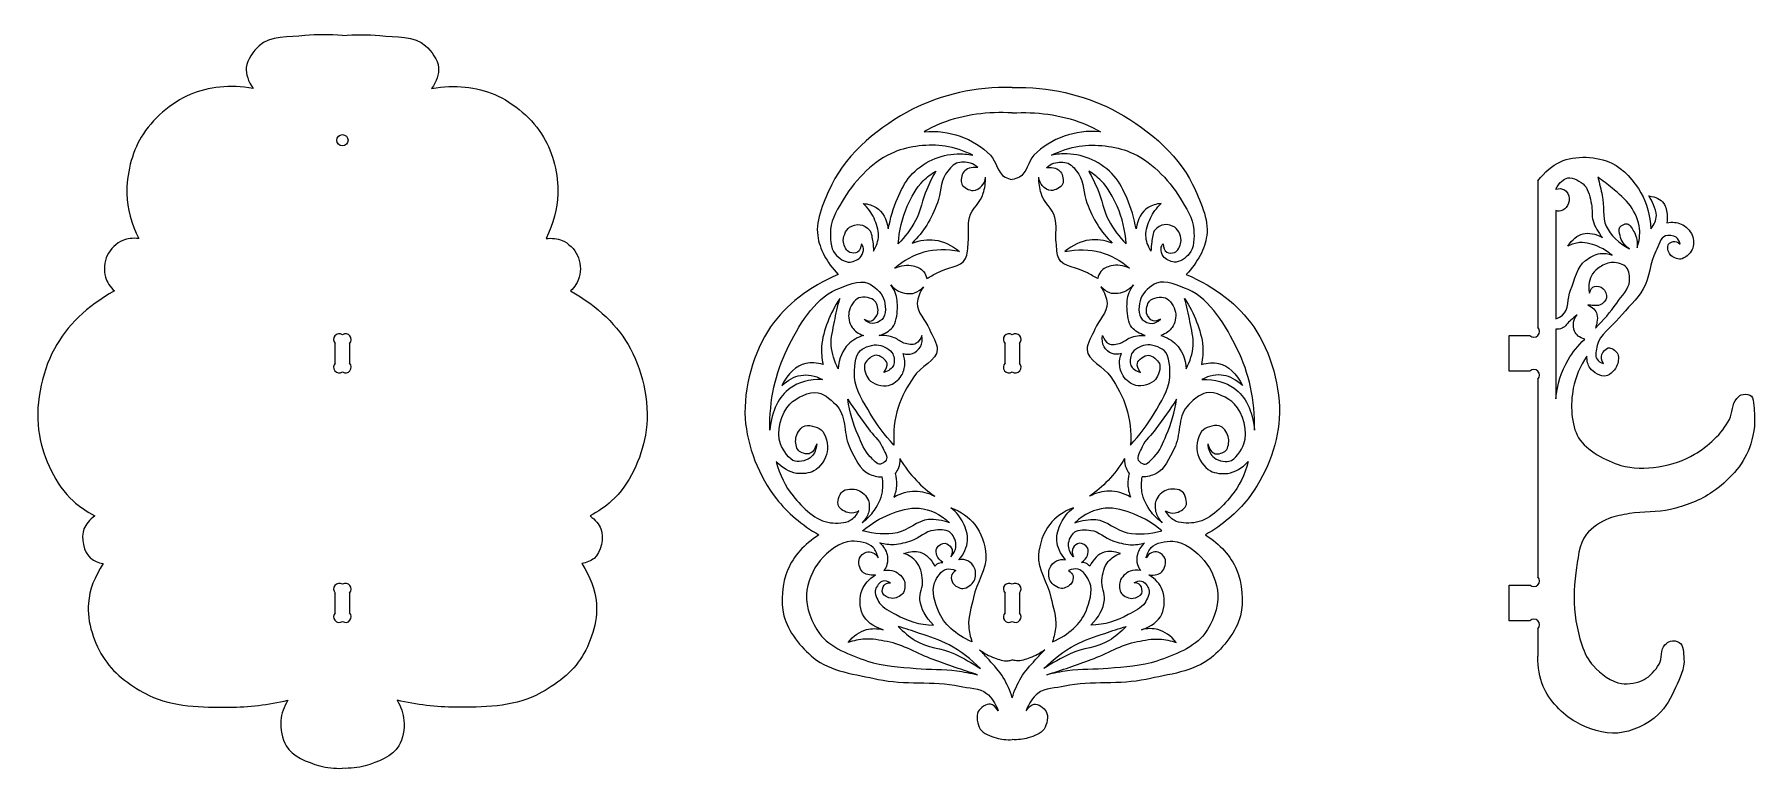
# Model space of a CAD drawing. Header units: millimetres. Extents: x -198 to 283, y -66 to 139.
import ezdxf

# ---------------------------------------------------------------- set-up
doc = ezdxf.new("R2010")
doc.units = ezdxf.units.MM
doc.linetypes.add('K5LT32773', pattern=[0])

msp = doc.modelspace()

# ---------------------------------------------------------------- linework, layer by layer
at = {"color": 30, "linetype": 'K5LT32773', "true_color": 0xff8000}
for p, q in [((222.49, 97.97), (222.49, 56.97)), ((227.49, 89.61), (227.49, 59.39)), ((214.49, 44.72), (214.49, 54.72)), ((214.49, 54.72), (220.25, 54.72)), ((227.49, 56.42), (227.49, 36.97)), ((-114.07, 46.97), (-114.07, 52.48)), ((-110.07, 52.48), (-110.07, 46.97)), ((73.37, 46.97), (73.37, 52.48)), ((77.37, 52.48), (77.37, 46.97)), ((220.27, 44.72), (214.49, 44.72)), ((222.49, 42.5), (222.49, -12.84)), ((-114.07, -22.84), (-114.07, -17.33)), ((-110.07, -17.33), (-110.07, -22.84)), ((73.37, -22.84), (73.37, -17.33)), ((77.37, -17.33), (77.37, -22.84)), ((214.49, -25.09), (214.49, -15.09)), ((214.49, -15.09), (220.25, -15.09)), ((220.25, -25.09), (214.49, -25.09)), ((222.49, -27.33), (222.49, -35.03))]:
    msp.add_line(p, q, dxfattribs=at)
msp.add_circle((-112.07, 109.29), 1.59, dxfattribs=at)
for centre, radius, start, end in [((-112.95, 53.6), 1.59, 56.4451, 225), ((-111.19, 53.6), 1.59, 315, 123.5549), ((74.49, 53.6), 1.59, 56.4451, 225), ((76.25, 53.6), 1.59, 315, 123.5549), ((221.37, 55.84), 1.59, 225, 45), ((-112.95, 45.84), 1.59, 135, 303.5549), ((-111.19, 45.84), 1.59, 236.4451, 45), ((74.49, 45.84), 1.59, 135, 303.5549), ((76.25, 45.84), 1.59, 236.4451, 45), ((221.38, 43.61), 1.57, 315, 135), ((221.37, -13.96), 1.59, 225, 45), ((-112.95, -16.21), 1.59, 56.4451, 225), ((-111.19, -16.21), 1.59, 315, 123.5549), ((74.49, -16.21), 1.59, 56.4451, 225), ((76.25, -16.21), 1.59, 315, 123.5549), ((-112.95, -23.96), 1.59, 135, 303.5549), ((-111.19, -23.96), 1.59, 236.4451, 45), ((74.49, -23.96), 1.59, 135, 303.5549), ((76.25, -23.96), 1.59, 236.4451, 45), ((221.37, -26.21), 1.59, 315, 135)]:
    msp.add_arc(centre, radius, start, end, dxfattribs=at)
for points, knots in [([(-112.07, 138.56), (-115.6, 138.9), (-119.1, 138.9), (-122.57, 138.56), (-126.88, 138.14), (-132.4, 138.52), (-135.34, 135.75), (-136.94, 134.25), (-138.8, 131.78), (-138.96, 129.63), (-139.1, 127.77), (-138.46, 125.82), (-137.04, 123.79)], [0, 0, 0, 0, 1, 1, 1, 2, 2, 2, 3, 3, 3, 4, 4, 4, 4]), ([(-112.07, 138.56), (-108.53, 138.9), (-105.03, 138.9), (-101.57, 138.56), (-97.26, 138.14), (-91.73, 138.52), (-88.8, 135.75), (-87.2, 134.25), (-85.34, 131.78), (-85.18, 129.63), (-85.04, 127.77), (-85.68, 125.82), (-87.1, 123.79)], [0, 0, 0, 0, 1, 1, 1, 2, 2, 2, 3, 3, 3, 4, 4, 4, 4]), ([(-137.04, 123.79), (-143.63, 124.87), (-149.51, 124.3), (-154.69, 122.09), (-159.97, 119.84), (-165.4, 115.16), (-168.35, 110.21), (-171.01, 105.73), (-172.56, 99.61), (-172.37, 94.33), (-172.22, 90.14), (-171.12, 85.96), (-169.05, 81.78)], [0, 0, 0, 0, 1, 1, 1, 2, 2, 2, 3, 3, 3, 4, 4, 4, 4]), ([(-87.1, 123.79), (-80.51, 124.87), (-74.63, 124.3), (-69.45, 122.09), (-64.16, 119.84), (-58.73, 115.16), (-55.79, 110.21), (-53.13, 105.73), (-51.58, 99.61), (-51.77, 94.33), (-51.91, 90.14), (-53.02, 85.96), (-55.09, 81.78)], [0, 0, 0, 0, 1, 1, 1, 2, 2, 2, 3, 3, 3, 4, 4, 4, 4]), ([(75.37, 124.09), (64.95, 124.19), (55.65, 122.15), (47.47, 117.96), (38.63, 113.45), (29.18, 105.89), (24.88, 96.91), (22.82, 92.6), (20.26, 87.17), (20.93, 82.62), (21.48, 78.86), (23.4, 75.24), (26.67, 71.77)], [0, 0, 0, 0, 1, 1, 1, 2, 2, 2, 3, 3, 3, 4, 4, 4, 4]), ([(75.37, 124.09), (85.79, 124.19), (95.09, 122.15), (103.27, 117.96), (112.11, 113.45), (121.56, 105.89), (125.86, 96.91), (127.92, 92.6), (130.48, 87.17), (129.81, 82.62), (129.26, 78.86), (127.34, 75.24), (124.07, 71.77)], [0, 0, 0, 0, 1, 1, 1, 2, 2, 2, 3, 3, 3, 4, 4, 4, 4]), ([(75.37, 116.93), (71.99, 117.16), (68.66, 117.03), (65.38, 116.56), (62.06, 116.08), (58.68, 115.3), (55.56, 114.05), (53.89, 113.38), (52.27, 112.59), (50.69, 111.69)], [0, 0, 0, 0, 1, 1, 1, 2, 2, 2, 3, 3, 3, 3]), ([(75.37, 116.93), (78.75, 117.16), (82.08, 117.03), (85.36, 116.56), (88.68, 116.08), (92.06, 115.3), (95.18, 114.05), (96.84, 113.38), (98.47, 112.59), (100.05, 111.69)], [0, 0, 0, 0, 1, 1, 1, 2, 2, 2, 3, 3, 3, 3]), ([(50.69, 111.69), (54.31, 111.97), (57.68, 111.55), (60.8, 110.43), (63.88, 109.33), (67.03, 107.47), (69.3, 105.12), (70.96, 103.39), (71.25, 100.04), (73.36, 98.99), (73.97, 98.68), (74.64, 98.46), (75.37, 98.32)], [0, 0, 0, 0, 1, 1, 1, 2, 2, 2, 3, 3, 3, 4, 4, 4, 4]), ([(100.05, 111.69), (96.43, 111.97), (93.06, 111.55), (89.93, 110.43), (86.86, 109.33), (83.7, 107.47), (81.44, 105.12), (79.78, 103.39), (79.49, 100.04), (77.38, 98.99), (76.77, 98.68), (76.1, 98.46), (75.37, 98.32)], [0, 0, 0, 0, 1, 1, 1, 2, 2, 2, 3, 3, 3, 4, 4, 4, 4]), ([(64.35, 105.12), (61.81, 106.37), (59.22, 107.21), (56.6, 107.63), (52, 108.36), (46.62, 107.69), (42.42, 106), (36.81, 103.75), (31.64, 98.45), (28.39, 93.15), (26.75, 90.48), (24.76, 87.42), (24.55, 84.37), (24.4, 82.14), (24.42, 79.09), (25.8, 77.5), (26.75, 76.41), (28.61, 75.09), (30.01, 75.21), (31.04, 75.29), (32.49, 75.97), (33.09, 76.87), (33.48, 77.45), (33.82, 78.34), (33.72, 79.04), (33.65, 79.48), (33.46, 79.92), (33.15, 80.34)], [0, 0, 0, 0, 1, 1, 1, 2, 2, 2, 3, 3, 3, 4, 4, 4, 5, 5, 5, 6, 6, 6, 7, 7, 7, 8, 8, 8, 9, 9, 9, 9]), ([(86.39, 105.12), (88.93, 106.37), (91.52, 107.21), (94.14, 107.63), (98.74, 108.36), (104.12, 107.69), (108.32, 106), (113.92, 103.75), (119.09, 98.45), (122.35, 93.15), (123.99, 90.48), (125.98, 87.42), (126.19, 84.37), (126.34, 82.14), (126.32, 79.09), (124.93, 77.5), (123.99, 76.41), (122.13, 75.09), (120.73, 75.21), (119.7, 75.29), (118.24, 75.97), (117.65, 76.87), (117.26, 77.45), (116.92, 78.34), (117.02, 79.04), (117.09, 79.48), (117.28, 79.92), (117.59, 80.34)], [0, 0, 0, 0, 1, 1, 1, 2, 2, 2, 3, 3, 3, 4, 4, 4, 5, 5, 5, 6, 6, 6, 7, 7, 7, 8, 8, 8, 9, 9, 9, 9]), ([(40.69, 84.5), (41.3, 87.44), (42.04, 90.35), (43.24, 93.04), (44.21, 95.22), (45.29, 97.51), (46.84, 99.27), (48.49, 101.15), (50.72, 102.8), (53, 103.85), (55.12, 104.82), (57.6, 105.43), (59.95, 105.51), (61.4, 105.56), (62.87, 105.43), (64.35, 105.12)], [0, 0, 0, 0, 1, 1, 1, 2, 2, 2, 3, 3, 3, 4, 4, 4, 5, 5, 5, 5]), ([(65.73, 101.68), (65.09, 102.23), (64.42, 102.64), (63.7, 102.89), (62.5, 103.3), (60.88, 103.31), (59.75, 102.85), (58.52, 102.36), (57.52, 100.93), (56.72, 99.79), (55.17, 97.58), (55.44, 94.36), (54.44, 91.78), (53.61, 89.64), (52.68, 87.47), (51.45, 85.54), (50.3, 83.75), (48.95, 82.09), (47.39, 80.56)], [0, 0, 0, 0, 1, 1, 1, 2, 2, 2, 3, 3, 3, 4, 4, 4, 5, 5, 5, 6, 6, 6, 6]), ([(65.73, 101.68), (63.83, 101.78), (62.52, 101.38), (61.81, 100.46), (61.2, 99.68), (60.87, 97.88), (61.27, 97.02), (61.7, 96.13), (63.36, 95.22), (64.42, 95.27), (65.24, 95.3), (66.32, 95.87), (66.91, 96.51), (67.47, 97.12), (67.81, 97.94), (67.93, 98.96)], [0, 0, 0, 0, 1, 1, 1, 2, 2, 2, 3, 3, 3, 4, 4, 4, 5, 5, 5, 5]), ([(85.01, 101.68), (86.91, 101.78), (88.22, 101.38), (88.93, 100.46), (89.54, 99.68), (89.87, 97.88), (89.47, 97.02), (89.04, 96.13), (87.38, 95.22), (86.32, 95.27), (85.5, 95.3), (84.42, 95.87), (83.83, 96.51), (83.27, 97.12), (82.93, 97.94), (82.81, 98.96)], [0, 0, 0, 0, 1, 1, 1, 2, 2, 2, 3, 3, 3, 4, 4, 4, 5, 5, 5, 5]), ([(85.01, 101.68), (85.64, 102.23), (86.32, 102.64), (87.04, 102.89), (88.24, 103.3), (89.86, 103.31), (90.99, 102.85), (92.22, 102.36), (93.22, 100.93), (94.02, 99.79), (95.56, 97.58), (95.3, 94.36), (96.3, 91.78), (97.13, 89.64), (98.05, 87.47), (99.29, 85.54), (100.44, 83.75), (101.79, 82.09), (103.35, 80.56)], [0, 0, 0, 0, 1, 1, 1, 2, 2, 2, 3, 3, 3, 4, 4, 4, 5, 5, 5, 6, 6, 6, 6]), ([(110.05, 84.5), (109.44, 87.44), (108.7, 90.35), (107.5, 93.04), (106.53, 95.22), (105.45, 97.51), (103.9, 99.27), (102.25, 101.15), (100.02, 102.8), (97.73, 103.85), (95.61, 104.82), (93.14, 105.43), (90.79, 105.51), (89.34, 105.56), (87.87, 105.43), (86.39, 105.12)], [0, 0, 0, 0, 1, 1, 1, 2, 2, 2, 3, 3, 3, 4, 4, 4, 5, 5, 5, 5]), ([(222.49, 97.97), (224.36, 100.41), (226.45, 102.17), (228.79, 103.27), (232.86, 105.19), (239.15, 104.85), (243.15, 102.91), (246.4, 101.34), (249.52, 97.89), (251.34, 94.6), (252.98, 91.66), (253.89, 88.3), (254.07, 84.52)], [0, 0, 0, 0, 1, 1, 1, 2, 2, 2, 3, 3, 3, 4, 4, 4, 4]), ([(43.5, 80.29), (43.72, 84.06), (44.55, 87.58), (45.99, 90.84), (47.11, 93.38), (48.49, 96.05), (50.48, 97.99), (51.51, 99), (52.67, 99.89), (53.97, 100.66)], [0, 0, 0, 0, 1, 1, 1, 2, 2, 2, 3, 3, 3, 3]), ([(53.97, 100.66), (53.04, 99), (52.2, 97.3), (51.44, 95.57), (50.19, 92.75), (49.8, 89.53), (48.34, 86.85), (47.06, 84.49), (45.44, 82.3), (43.5, 80.29)], [0, 0, 0, 0, 1, 1, 1, 2, 2, 2, 3, 3, 3, 3]), ([(51.45, 70.59), (52.4, 71.15), (53.37, 71.7), (54.34, 72.23), (56.94, 73.66), (61.09, 73.81), (62.31, 76.19), (62.94, 77.41), (62.88, 79.2), (63.06, 80.71), (63.34, 83.03), (62.79, 85.53), (63.4, 87.72), (64.08, 90.15), (66.58, 92.02), (67.29, 94.47), (67.7, 95.9), (67.92, 97.4), (67.93, 98.96)], [0, 0, 0, 0, 1, 1, 1, 2, 2, 2, 3, 3, 3, 4, 4, 4, 5, 5, 5, 6, 6, 6, 6]), ([(99.29, 70.59), (98.34, 71.15), (97.37, 71.7), (96.4, 72.23), (93.8, 73.66), (89.65, 73.81), (88.43, 76.19), (87.8, 77.41), (87.86, 79.2), (87.68, 80.71), (87.4, 83.03), (87.95, 85.53), (87.34, 87.72), (86.66, 90.15), (84.16, 92.02), (83.45, 94.47), (83.04, 95.9), (82.82, 97.4), (82.81, 98.96)], [0, 0, 0, 0, 1, 1, 1, 2, 2, 2, 3, 3, 3, 4, 4, 4, 5, 5, 5, 6, 6, 6, 6]), ([(107.24, 80.29), (107.02, 84.06), (106.19, 87.58), (104.75, 90.84), (103.63, 93.38), (102.25, 96.05), (100.26, 97.99), (99.23, 99), (98.07, 99.89), (96.77, 100.66)], [0, 0, 0, 0, 1, 1, 1, 2, 2, 2, 3, 3, 3, 3]), ([(96.77, 100.66), (97.7, 99), (98.54, 97.3), (99.3, 95.57), (100.54, 92.75), (100.94, 89.53), (102.4, 86.85), (103.68, 84.49), (105.3, 82.3), (107.24, 80.29)], [0, 0, 0, 0, 1, 1, 1, 2, 2, 2, 3, 3, 3, 3]), ([(227.49, 95.62), (228.49, 97.47), (229.62, 98.52), (230.88, 98.77), (232.28, 99.05), (234.48, 97.8), (235.57, 96.65), (236.76, 95.41), (237.07, 93.2), (237.46, 91.39), (237.78, 89.9), (237.49, 88.25), (237.92, 86.81), (238.43, 85.1), (239.32, 83.52), (240.61, 82.06)], [0, 0, 0, 0, 1, 1, 1, 2, 2, 2, 3, 3, 3, 4, 4, 4, 5, 5, 5, 5]), ([(239.23, 98.95), (239.73, 97.25), (240.16, 95.54), (240.51, 93.81), (241.08, 91), (240.44, 87.72), (241.62, 85.29), (242.87, 82.7), (245.03, 80.57), (248.1, 78.9)], [0, 0, 0, 0, 1, 1, 1, 2, 2, 2, 3, 3, 3, 3]), ([(250.28, 79.25), (250.89, 81.08), (251.11, 82.85), (250.94, 84.58), (250.72, 86.78), (249.61, 89.06), (248.37, 90.92), (247.08, 92.86), (245.08, 94.37), (243.26, 95.89), (241.97, 96.98), (240.63, 98), (239.23, 98.95)], [0, 0, 0, 0, 1, 1, 1, 2, 2, 2, 3, 3, 3, 4, 4, 4, 4]), ([(36.53, 78.3), (37.42, 79.73), (37.89, 81.17), (37.96, 82.63), (38.03, 84.22), (37.41, 85.98), (36.71, 87.47), (36, 88.99), (34.99, 90.37), (33.69, 91.62)], [0, 0, 0, 0, 1, 1, 1, 2, 2, 2, 3, 3, 3, 3]), ([(33.69, 91.62), (35.11, 91.5), (36.33, 91.11), (37.34, 90.46), (39.13, 89.31), (40.25, 87.32), (40.69, 84.5)], [0, 0, 0, 0, 1, 1, 1, 2, 2, 2, 2]), ([(117.05, 91.62), (115.62, 91.5), (114.41, 91.11), (113.4, 90.46), (111.61, 89.31), (110.49, 87.32), (110.05, 84.5)], [0, 0, 0, 0, 1, 1, 1, 2, 2, 2, 2]), ([(114.2, 78.3), (113.32, 79.73), (112.85, 81.17), (112.78, 82.63), (112.71, 84.22), (113.33, 85.98), (114.03, 87.47), (114.74, 88.99), (115.75, 90.37), (117.05, 91.62)], [0, 0, 0, 0, 1, 1, 1, 2, 2, 2, 3, 3, 3, 3]), ([(227.49, 95.62), (228.48, 95.87), (229.29, 95.81), (229.9, 95.45), (230.61, 95.04), (231.2, 93.89), (231.28, 93.05), (231.35, 92.22), (230.99, 91.09), (230.42, 90.47), (229.95, 89.96), (229.09, 89.46), (228.41, 89.44), (228.11, 89.43), (227.8, 89.49), (227.49, 89.61)], [0, 0, 0, 0, 1, 1, 1, 2, 2, 2, 3, 3, 3, 4, 4, 4, 5, 5, 5, 5]), ([(254.07, 84.52), (255.08, 85.72), (255.6, 86.95), (255.64, 88.22), (255.67, 89.21), (255.22, 90.28), (254.84, 91.25), (254.5, 92.11), (254.08, 92.93), (253.58, 93.71)], [0, 0, 0, 0, 1, 1, 1, 2, 2, 2, 3, 3, 3, 3]), ([(253.58, 93.71), (255.49, 93.47), (256.86, 92.79), (257.7, 91.65), (258.35, 90.78), (258.58, 89.39), (258.67, 88.22), (258.73, 87.56), (258.71, 86.89), (258.61, 86.22)], [0, 0, 0, 0, 1, 1, 1, 2, 2, 2, 3, 3, 3, 3]), ([(-169.05, 81.78), (-170.73, 82), (-172.23, 81.84), (-173.56, 81.29), (-175.31, 80.57), (-177.06, 78.8), (-177.86, 77.11), (-178.68, 75.38), (-178.91, 72.87), (-178.36, 71.01), (-177.94, 69.62), (-177.12, 68.33), (-175.89, 67.14)], [0, 0, 0, 0, 1, 1, 1, 2, 2, 2, 3, 3, 3, 4, 4, 4, 4]), ([(-55.09, 81.78), (-53.41, 82), (-51.9, 81.84), (-50.58, 81.29), (-48.83, 80.57), (-47.08, 78.8), (-46.27, 77.11), (-45.45, 75.38), (-45.23, 72.87), (-45.78, 71.01), (-46.2, 69.62), (-47.02, 68.33), (-48.24, 67.14)], [0, 0, 0, 0, 1, 1, 1, 2, 2, 2, 3, 3, 3, 4, 4, 4, 4]), ([(33.15, 80.34), (33.07, 79.18), (32.73, 78.41), (32.11, 78.03), (31.59, 77.7), (30.54, 77.7), (29.95, 77.91), (29.03, 78.24), (28.3, 79.77), (28.14, 80.76), (27.91, 82.09), (28.74, 84.2), (29.86, 84.97), (30.6, 85.49), (31.87, 85.81), (32.8, 85.69), (33.7, 85.56), (34.79, 84.95), (35.38, 84.26), (36.09, 83.43), (36.14, 82.01), (36.33, 80.85), (36.46, 80.01), (36.53, 79.16), (36.53, 78.3)], [0, 0, 0, 0, 1, 1, 1, 2, 2, 2, 3, 3, 3, 4, 4, 4, 5, 5, 5, 6, 6, 6, 7, 7, 7, 8, 8, 8, 8]), ([(117.59, 80.34), (117.66, 79.18), (118.01, 78.41), (118.63, 78.03), (119.15, 77.7), (120.2, 77.7), (120.79, 77.91), (121.71, 78.24), (122.44, 79.77), (122.6, 80.76), (122.82, 82.09), (122, 84.2), (120.88, 84.97), (120.14, 85.49), (118.87, 85.81), (117.94, 85.69), (117.04, 85.56), (115.95, 84.95), (115.36, 84.26), (114.65, 83.43), (114.6, 82.01), (114.41, 80.85), (114.28, 80.01), (114.21, 79.16), (114.2, 78.3)], [0, 0, 0, 0, 1, 1, 1, 2, 2, 2, 3, 3, 3, 4, 4, 4, 5, 5, 5, 6, 6, 6, 7, 7, 7, 8, 8, 8, 8]), ([(230.86, 79.69), (232.1, 81.57), (233.52, 82.72), (235.12, 83.13), (236.76, 83.54), (238.59, 83.18), (240.61, 82.06)], [0, 0, 0, 0, 1, 1, 1, 2, 2, 2, 2]), ([(262.28, 80.26), (262.06, 81.11), (261.7, 81.74), (261.19, 82.15), (260.47, 82.72), (258.99, 82.8), (258.16, 82.55), (256.79, 82.15), (256.3, 79.74), (255.52, 78.26), (253.82, 74.99), (253.77, 70.9), (251.97, 67.73), (250.27, 64.71), (247.44, 62.33), (245.22, 59.6), (243.15, 57.04), (239.7, 54.96), (239.1, 51.87), (238.86, 50.67), (238.37, 48.95), (239.04, 48.03), (239.41, 47.52), (240.01, 47.12), (240.81, 46.83)], [0, 0, 0, 0, 1, 1, 1, 2, 2, 2, 3, 3, 3, 4, 4, 4, 5, 5, 5, 6, 6, 6, 7, 7, 7, 8, 8, 8, 8]), ([(248.1, 78.9), (246.69, 79.96), (245.82, 81.2), (245.48, 82.62), (245.31, 83.36), (245.05, 84.42), (245.39, 84.98), (245.73, 85.51), (246.84, 86), (247.44, 85.95), (248.28, 85.88), (249, 84.39), (249.48, 83.47), (250.11, 82.23), (250.38, 80.83), (250.28, 79.25)], [0, 0, 0, 0, 1, 1, 1, 2, 2, 2, 3, 3, 3, 4, 4, 4, 5, 5, 5, 5]), ([(258.61, 86.22), (260.11, 86.49), (261.43, 86.38), (262.56, 85.87), (263.82, 85.32), (265.16, 84.03), (265.66, 82.78), (266.12, 81.62), (266.17, 79.83), (265.66, 78.72), (265.13, 77.58), (263.63, 76.17), (262.45, 76.08), (261.53, 76.02), (260.02, 76.58), (259.47, 77.34), (258.97, 78.03), (258.55, 79.61), (259.07, 80.26), (259.34, 80.6), (259.94, 80.94), (260.39, 81.01), (261, 81.09), (261.63, 80.84), (262.28, 80.26)], [0, 0, 0, 0, 1, 1, 1, 2, 2, 2, 3, 3, 3, 4, 4, 4, 5, 5, 5, 6, 6, 6, 7, 7, 7, 8, 8, 8, 8]), ([(60.6, 78.17), (57.08, 78.88), (53.77, 78.81), (50.67, 77.96), (47.77, 77.17), (45.05, 75.69), (42.51, 73.54)], [0, 0, 0, 0, 1, 1, 1, 2, 2, 2, 2]), ([(47.39, 80.56), (49.6, 81.38), (51.73, 81.65), (53.76, 81.38), (56.16, 81.06), (58.44, 79.99), (60.6, 78.17)], [0, 0, 0, 0, 1, 1, 1, 2, 2, 2, 2]), ([(103.35, 80.56), (101.14, 81.38), (99.01, 81.65), (96.97, 81.38), (94.58, 81.06), (92.3, 79.99), (90.14, 78.17)], [0, 0, 0, 0, 1, 1, 1, 2, 2, 2, 2]), ([(90.14, 78.17), (93.66, 78.88), (96.97, 78.81), (100.07, 77.96), (102.97, 77.17), (105.69, 75.69), (108.23, 73.54)], [0, 0, 0, 0, 1, 1, 1, 2, 2, 2, 2]), ([(227.49, 59.39), (228.22, 59.63), (228.85, 59.96), (229.39, 60.38), (231.22, 61.77), (230.72, 65.13), (231.63, 67.41), (232.76, 70.26), (233.46, 73.87), (235.78, 75.66), (236.94, 76.55), (238.48, 77.48), (239.94, 77.63), (241, 77.74), (242.1, 77.58), (243.24, 77.15)], [0, 0, 0, 0, 1, 1, 1, 2, 2, 2, 3, 3, 3, 4, 4, 4, 5, 5, 5, 5]), ([(243.24, 77.15), (242.17, 78.06), (241.04, 78.79), (239.82, 79.35), (238.08, 80.15), (236.02, 80.85), (234.15, 80.66), (233.05, 80.55), (231.95, 80.23), (230.86, 79.69)], [0, 0, 0, 0, 1, 1, 1, 2, 2, 2, 3, 3, 3, 3]), ([(42.51, 73.54), (44.3, 74.27), (46.08, 74.61), (47.68, 74.19), (48.69, 73.92), (49.94, 73.42), (50.58, 72.6), (51.01, 72.06), (51.3, 71.39), (51.45, 70.59)], [0, 0, 0, 0, 1, 1, 1, 2, 2, 2, 3, 3, 3, 3]), ([(108.23, 73.54), (106.44, 74.27), (104.66, 74.61), (103.06, 74.19), (102.04, 73.92), (100.8, 73.42), (100.15, 72.6), (99.73, 72.06), (99.44, 71.39), (99.29, 70.59)], [0, 0, 0, 0, 1, 1, 1, 2, 2, 2, 3, 3, 3, 3]), ([(238.57, 56.73), (240.81, 58.9), (242.8, 61.24), (244.54, 63.77), (245.88, 65.7), (248.01, 67.68), (248.12, 69.89), (248.18, 71.11), (248.05, 72.83), (247.32, 73.7), (246.55, 74.63), (244.72, 75.15), (243.42, 75.13), (242.24, 75.11), (240.9, 74.54), (239.87, 73.87), (239.09, 73.36), (238.29, 72.67), (237.78, 71.92), (236.82, 70.49), (236.52, 68.72), (236.89, 66.58)], [0, 0, 0, 0, 1, 1, 1, 2, 2, 2, 3, 3, 3, 4, 4, 4, 5, 5, 5, 6, 6, 6, 7, 7, 7, 7]), ([(26.67, 71.77), (18.4, 68.2), (12.1, 63.31), (7.77, 57.09), (2.96, 50.18), (0.09, 39.86), (0.65, 31.47), (1.15, 23.87), (4.51, 15.12), (9.37, 9.03), (12.51, 5.08), (16.48, 1.71), (21.27, -1.07)], [0, 0, 0, 0, 1, 1, 1, 2, 2, 2, 3, 3, 3, 4, 4, 4, 4]), ([(7.52, 28.24), (7.44, 36.63), (9.06, 44.18), (12.4, 50.91), (15.5, 57.17), (19.82, 64.88), (26.13, 67.52), (28.78, 68.63), (32.5, 70.34), (34.98, 69.33), (36.67, 68.65), (38.74, 66.8), (39.38, 65.06), (40, 63.39), (40.23, 60.36), (39, 59.2), (38.36, 58.6), (37.11, 57.96), (36.2, 58.04), (35.42, 58.1), (34.66, 58.5), (33.91, 59.23)], [0, 0, 0, 0, 1, 1, 1, 2, 2, 2, 3, 3, 3, 4, 4, 4, 5, 5, 5, 6, 6, 6, 7, 7, 7, 7]), ([(38.18, 54.72), (39.79, 55.19), (41.02, 55.94), (41.86, 56.97), (42.92, 58.27), (43.15, 60.45), (43.23, 62.22), (43.29, 63.7), (43.18, 65.33), (42.63, 66.71), (42.33, 67.46), (41.93, 68.18), (41.41, 68.86)], [0, 0, 0, 0, 1, 1, 1, 2, 2, 2, 3, 3, 3, 4, 4, 4, 4]), ([(41.41, 68.86), (42.05, 68.1), (42.76, 67.52), (43.55, 67.12), (44.85, 66.47), (46.71, 66.17), (48.06, 66.62), (48.95, 66.91), (49.77, 67.46), (50.53, 68.28)], [0, 0, 0, 0, 1, 1, 1, 2, 2, 2, 3, 3, 3, 3]), ([(50.53, 68.28), (49.48, 66.73), (48.91, 65.21), (48.82, 63.7), (48.67, 61.24), (51.18, 58.92), (52.21, 56.47), (53, 54.58), (54.47, 52.5), (54.41, 50.73), (54.32, 47.82), (49.65, 45.9), (47.8, 43.14), (46.03, 40.5), (44.37, 37.59), (43.44, 34.58), (42.41, 31.26), (42.02, 27.76), (42.26, 24.06)], [0, 0, 0, 0, 1, 1, 1, 2, 2, 2, 3, 3, 3, 4, 4, 4, 5, 5, 5, 6, 6, 6, 6]), ([(100.21, 68.28), (101.26, 66.73), (101.83, 65.21), (101.92, 63.7), (102.07, 61.24), (99.56, 58.92), (98.53, 56.47), (97.74, 54.58), (96.27, 52.5), (96.33, 50.73), (96.42, 47.82), (101.09, 45.9), (102.94, 43.14), (104.71, 40.5), (106.37, 37.59), (107.3, 34.58), (108.33, 31.26), (108.72, 27.76), (108.48, 24.06)], [0, 0, 0, 0, 1, 1, 1, 2, 2, 2, 3, 3, 3, 4, 4, 4, 5, 5, 5, 6, 6, 6, 6]), ([(109.32, 68.86), (108.69, 68.1), (107.98, 67.52), (107.19, 67.12), (105.89, 66.47), (104.03, 66.17), (102.67, 66.62), (101.79, 66.91), (100.97, 67.46), (100.21, 68.28)], [0, 0, 0, 0, 1, 1, 1, 2, 2, 2, 3, 3, 3, 3]), ([(112.56, 54.72), (110.95, 55.19), (109.72, 55.94), (108.88, 56.97), (107.82, 58.27), (107.59, 60.45), (107.51, 62.22), (107.45, 63.7), (107.56, 65.33), (108.11, 66.71), (108.41, 67.46), (108.81, 68.18), (109.32, 68.86)], [0, 0, 0, 0, 1, 1, 1, 2, 2, 2, 3, 3, 3, 4, 4, 4, 4]), ([(143.21, 28.24), (143.3, 36.63), (141.68, 44.18), (138.34, 50.91), (135.24, 57.17), (130.92, 64.88), (124.61, 67.52), (121.96, 68.63), (118.24, 70.34), (115.76, 69.33), (114.07, 68.65), (112, 66.8), (111.35, 65.06), (110.73, 63.39), (110.51, 60.36), (111.74, 59.2), (112.38, 58.6), (113.63, 57.96), (114.54, 58.04), (115.32, 58.1), (116.08, 58.5), (116.83, 59.23)], [0, 0, 0, 0, 1, 1, 1, 2, 2, 2, 3, 3, 3, 4, 4, 4, 5, 5, 5, 6, 6, 6, 7, 7, 7, 7]), ([(124.07, 71.77), (132.34, 68.2), (138.64, 63.31), (142.97, 57.09), (147.78, 50.18), (150.65, 39.86), (150.09, 31.47), (149.59, 23.87), (146.23, 15.12), (141.37, 9.03), (138.22, 5.08), (134.25, 1.71), (129.46, -1.07)], [0, 0, 0, 0, 1, 1, 1, 2, 2, 2, 3, 3, 3, 4, 4, 4, 4]), ([(236.89, 66.58), (237.24, 67.6), (237.72, 68.22), (238.35, 68.44), (238.98, 68.66), (240.11, 68.31), (240.67, 67.87), (241.32, 67.35), (241.87, 66.04), (241.73, 65.26), (241.58, 64.5), (240.69, 63.55), (239.9, 63.24), (239.36, 63.02), (238.64, 63.09), (238.02, 63.1), (237.51, 63.12), (237, 63.17), (236.49, 63.27)], [0, 0, 0, 0, 1, 1, 1, 2, 2, 2, 3, 3, 3, 4, 4, 4, 5, 5, 5, 6, 6, 6, 6]), ([(-175.89, 67.14), (-183.58, 62.85), (-189.18, 57.45), (-192.69, 50.95), (-196.38, 44.13), (-198.26, 34.45), (-196.88, 26.83), (-195.71, 20.39), (-192.41, 12.94), (-187.4, 8.43), (-185.62, 6.83), (-183.61, 5.44), (-181.37, 4.25)], [0, 0, 0, 0, 1, 1, 1, 2, 2, 2, 3, 3, 3, 4, 4, 4, 4]), ([(-48.24, 67.14), (-40.56, 62.85), (-34.96, 57.45), (-31.44, 50.95), (-27.75, 44.13), (-25.87, 34.45), (-27.26, 26.83), (-28.43, 20.39), (-31.72, 12.94), (-36.74, 8.43), (-38.51, 6.83), (-40.52, 5.44), (-42.77, 4.25)], [0, 0, 0, 0, 1, 1, 1, 2, 2, 2, 3, 3, 3, 4, 4, 4, 4]), ([(27.13, 65.02), (25.73, 62.94), (24.6, 60.76), (23.74, 58.47), (22.93, 56.29), (22.17, 53.95), (22.04, 51.63), (21.94, 49.98), (22.07, 48.31), (22.43, 46.61)], [0, 0, 0, 0, 1, 1, 1, 2, 2, 2, 3, 3, 3, 3]), ([(26.66, 45.37), (25.55, 47.5), (24.91, 49.68), (24.74, 51.88), (24.57, 54.08), (25.23, 56.37), (25.63, 58.58), (26.03, 60.75), (26.53, 62.89), (27.13, 65.02)], [0, 0, 0, 0, 1, 1, 1, 2, 2, 2, 3, 3, 3, 3]), ([(33.91, 59.23), (34.7, 58.77), (35.38, 58.61), (35.96, 58.75), (36.74, 58.94), (37.51, 60.13), (37.74, 60.95), (38.02, 61.95), (37.58, 63.59), (36.94, 64.33), (36.09, 65.29), (33.67, 65.66), (32.48, 65.22), (31.2, 64.75), (29.93, 62.69), (29.67, 61.22), (29.43, 59.91), (29.79, 58.08), (30.56, 56.97), (31.24, 55.97), (32.31, 55.22), (33.76, 54.72)], [0, 0, 0, 0, 1, 1, 1, 2, 2, 2, 3, 3, 3, 4, 4, 4, 5, 5, 5, 6, 6, 6, 7, 7, 7, 7]), ([(116.83, 59.23), (116.04, 58.77), (115.36, 58.61), (114.78, 58.75), (114, 58.94), (113.23, 60.13), (113, 60.95), (112.72, 61.95), (113.16, 63.59), (113.8, 64.33), (114.64, 65.29), (117.07, 65.66), (118.25, 65.22), (119.54, 64.75), (120.81, 62.69), (121.07, 61.22), (121.31, 59.91), (120.95, 58.08), (120.18, 56.97), (119.49, 55.97), (118.43, 55.22), (116.98, 54.72)], [0, 0, 0, 0, 1, 1, 1, 2, 2, 2, 3, 3, 3, 4, 4, 4, 5, 5, 5, 6, 6, 6, 7, 7, 7, 7]), ([(124.07, 45.37), (125.19, 47.5), (125.83, 49.68), (126, 51.88), (126.17, 54.08), (125.51, 56.37), (125.11, 58.58), (124.71, 60.75), (124.21, 62.89), (123.61, 65.02)], [0, 0, 0, 0, 1, 1, 1, 2, 2, 2, 3, 3, 3, 3]), ([(123.61, 65.02), (125.01, 62.94), (126.14, 60.76), (126.99, 58.47), (127.81, 56.29), (128.57, 53.95), (128.7, 51.63), (128.8, 49.98), (128.67, 48.31), (128.31, 46.61)], [0, 0, 0, 0, 1, 1, 1, 2, 2, 2, 3, 3, 3, 3]), ([(236.49, 63.27), (237.85, 62.61), (238.69, 61.73), (239.01, 60.65), (239.21, 59.98), (239.12, 59.13), (239.01, 58.4), (238.93, 57.83), (238.78, 57.28), (238.57, 56.73)], [0, 0, 0, 0, 1, 1, 1, 2, 2, 2, 3, 3, 3, 3]), ([(233.48, 60.52), (232.87, 60.02), (232.28, 59.51), (231.69, 59), (230.85, 58.26), (230.22, 57.14), (229.24, 56.74), (228.7, 56.53), (228.12, 56.42), (227.49, 56.42)], [0, 0, 0, 0, 1, 1, 1, 2, 2, 2, 3, 3, 3, 3]), ([(235.6, 53.64), (234.14, 54.11), (233.18, 54.86), (232.72, 55.88), (232.39, 56.6), (232.33, 57.62), (232.48, 58.43), (232.62, 59.16), (232.96, 59.86), (233.48, 60.52)], [0, 0, 0, 0, 1, 1, 1, 2, 2, 2, 3, 3, 3, 3]), ([(33.76, 54.72), (32.05, 54.18), (30.65, 53.36), (29.55, 52.28), (27.86, 50.61), (26.9, 48.31), (26.66, 45.37)], [0, 0, 0, 0, 1, 1, 1, 2, 2, 2, 2]), ([(50.06, 54.72), (49.7, 53.6), (49.15, 52.83), (48.43, 52.44), (47.57, 51.96), (46.12, 52.28), (45.07, 52.59), (44.1, 52.87), (43.3, 53.72), (42.35, 54.07), (41.05, 54.55), (39.66, 54.77), (38.18, 54.72)], [0, 0, 0, 0, 1, 1, 1, 2, 2, 2, 3, 3, 3, 4, 4, 4, 4]), ([(44.82, 49.67), (45.8, 49.39), (46.67, 49.38), (47.44, 49.64), (48.31, 49.94), (49.22, 50.75), (49.67, 51.55), (50.16, 52.42), (50.29, 53.47), (50.06, 54.72)], [0, 0, 0, 0, 1, 1, 1, 2, 2, 2, 3, 3, 3, 3]), ([(105.92, 49.67), (104.94, 49.39), (104.07, 49.38), (103.3, 49.64), (102.43, 49.94), (101.51, 50.75), (101.07, 51.55), (100.58, 52.42), (100.45, 53.47), (100.67, 54.72)], [0, 0, 0, 0, 1, 1, 1, 2, 2, 2, 3, 3, 3, 3]), ([(100.67, 54.72), (101.04, 53.6), (101.58, 52.83), (102.31, 52.44), (103.17, 51.96), (104.62, 52.28), (105.67, 52.59), (106.64, 52.87), (107.43, 53.72), (108.39, 54.07), (109.69, 54.55), (111.08, 54.77), (112.56, 54.72)], [0, 0, 0, 0, 1, 1, 1, 2, 2, 2, 3, 3, 3, 4, 4, 4, 4]), ([(116.98, 54.72), (118.69, 54.18), (120.09, 53.36), (121.19, 52.28), (122.88, 50.61), (123.84, 48.31), (124.07, 45.37)], [0, 0, 0, 0, 1, 1, 1, 2, 2, 2, 2]), ([(227.49, 36.97), (227.89, 41.03), (229.05, 44.67), (230.97, 47.91), (232.2, 49.99), (233.75, 51.9), (235.6, 53.64)], [0, 0, 0, 0, 1, 1, 1, 2, 2, 2, 2]), ([(42.26, 24.06), (39.68, 26.79), (37.48, 29.73), (35.64, 32.88), (33.82, 36.02), (31.44, 39.45), (31.28, 42.93), (31.17, 45.39), (31.21, 49.02), (32.88, 50.48), (34.05, 51.51), (36.46, 52.31), (38.07, 52.02), (39.45, 51.77), (41.37, 50.77), (41.95, 49.52), (42.36, 48.66), (42.54, 47.18), (42.15, 46.33), (41.75, 45.43), (40.84, 44.78), (39.43, 44.35)], [0, 0, 0, 0, 1, 1, 1, 2, 2, 2, 3, 3, 3, 4, 4, 4, 5, 5, 5, 6, 6, 6, 7, 7, 7, 7]), ([(39.43, 44.35), (40.18, 45.37), (40.49, 46.24), (40.35, 46.97), (40.15, 47.97), (38.3, 49.17), (37.28, 49.17), (36.23, 49.18), (34.58, 47.84), (34.16, 46.85), (33.67, 45.67), (34.41, 43.4), (35.28, 42.37), (36.34, 41.1), (39.09, 40.32), (40.74, 40.72), (42.04, 41.03), (43.57, 42.21), (44.33, 43.41), (44.92, 44.34), (45.27, 45.62), (45.32, 46.75), (45.36, 47.71), (45.19, 48.68), (44.82, 49.67)], [0, 0, 0, 0, 1, 1, 1, 2, 2, 2, 3, 3, 3, 4, 4, 4, 5, 5, 5, 6, 6, 6, 7, 7, 7, 8, 8, 8, 8]), ([(111.31, 44.35), (110.55, 45.37), (110.25, 46.24), (110.39, 46.97), (110.59, 47.97), (112.44, 49.17), (113.46, 49.17), (114.5, 49.18), (116.15, 47.84), (116.57, 46.85), (117.07, 45.67), (116.32, 43.4), (115.46, 42.37), (114.39, 41.1), (111.65, 40.32), (110, 40.72), (108.7, 41.03), (107.17, 42.21), (106.41, 43.41), (105.82, 44.34), (105.47, 45.62), (105.42, 46.75), (105.38, 47.71), (105.55, 48.68), (105.92, 49.67)], [0, 0, 0, 0, 1, 1, 1, 2, 2, 2, 3, 3, 3, 4, 4, 4, 5, 5, 5, 6, 6, 6, 7, 7, 7, 8, 8, 8, 8]), ([(108.48, 24.06), (111.06, 26.79), (113.26, 29.73), (115.1, 32.88), (116.92, 36.02), (119.3, 39.45), (119.45, 42.93), (119.57, 45.39), (119.53, 49.02), (117.86, 50.48), (116.69, 51.51), (114.28, 52.31), (112.67, 52.02), (111.29, 51.77), (109.37, 50.77), (108.79, 49.52), (108.38, 48.66), (108.2, 47.18), (108.59, 46.33), (108.99, 45.43), (109.9, 44.78), (111.31, 44.35)], [0, 0, 0, 0, 1, 1, 1, 2, 2, 2, 3, 3, 3, 4, 4, 4, 5, 5, 5, 6, 6, 6, 7, 7, 7, 7]), ([(236.18, 48.95), (234.26, 46.05), (233, 43.06), (232.4, 39.96), (231.54, 35.54), (231.71, 29.7), (233.89, 26.11), (236.1, 22.47), (241.5, 19.63), (245.74, 18.38), (251.98, 16.54), (260.65, 18.11), (266.34, 21.47), (270.1, 23.7), (274.01, 27.21), (276.07, 31.2), (277, 33), (276.73, 35.6), (278.13, 37.04), (278.5, 37.42), (278.92, 37.87), (279.39, 38.07), (280.09, 38.37), (281.19, 38.27), (281.8, 38.02), (283.13, 37.45), (282.87, 34.63), (283.06, 32.92), (283.41, 29.74), (282.76, 26.2), (281.68, 23.25), (279.92, 18.4), (275.65, 13.91), (271.38, 10.94), (267.98, 8.58), (263.68, 7.02), (259.59, 6.02), (255.9, 5.12), (251.9, 5.59), (248.14, 4.87), (246.2, 4.5), (244.15, 4.25), (242.36, 3.5), (240.04, 2.52), (237.58, 0.97), (236.06, -0.91), (233.86, -3.63), (233.67, -8.02), (233.14, -11.67), (232.5, -16.06), (232.34, -20.76), (233.14, -25.09), (233.95, -29.45), (235.08, -34.59), (238.01, -37.72), (240.02, -39.87), (243.02, -42.28), (245.91, -42.64), (247.89, -42.88), (250.42, -42.51), (252.2, -41.55), (253.87, -40.65), (255.41, -38.93), (256.38, -37.26), (257.31, -35.67), (256.72, -33.06), (258.04, -31.82), (258.48, -31.41), (259.03, -30.95), (259.59, -30.79), (260.33, -30.58), (261.43, -30.78), (262.05, -31.13), (263.23, -31.8), (263.25, -34.18), (263.37, -35.7), (263.59, -38.39), (262.16, -41.25), (261.02, -43.78), (259.8, -46.49), (258.24, -49.36), (256.15, -51.34), (253.26, -54.09), (248.72, -56.18), (244.82, -56.49), (241.02, -56.8), (236.44, -55.36), (233.08, -53.4), (229.36, -51.22), (225.64, -47.44), (223.98, -43.44), (222.93, -40.91), (222.44, -38.1), (222.49, -35.03)], [0, 0, 0, 0, 1, 1, 1, 2, 2, 2, 3, 3, 3, 4, 4, 4, 5, 5, 5, 6, 6, 6, 7, 7, 7, 8, 8, 8, 9, 9, 9, 10, 10, 10, 11, 11, 11, 12, 12, 12, 13, 13, 13, 14, 14, 14, 15, 15, 15, 16, 16, 16, 17, 17, 17, 18, 18, 18, 19, 19, 19, 20, 20, 20, 21, 21, 21, 22, 22, 22, 23, 23, 23, 24, 24, 24, 25, 25, 25, 26, 26, 26, 27, 27, 27, 28, 28, 28, 29, 29, 29, 30, 30, 30, 31, 31, 31, 31]), ([(240.81, 46.83), (240.29, 47.78), (240.14, 48.62), (240.35, 49.35), (240.58, 50.1), (241.5, 51.12), (242.19, 51.24), (242.94, 51.38), (244.26, 50.51), (244.7, 49.81), (245.22, 49), (245.04, 47.45), (244.7, 46.49), (244.25, 45.21), (242.73, 43.64), (241.56, 43.4), (240.23, 43.12), (237.96, 44.34), (237.09, 45.57), (236.48, 46.44), (236.17, 47.57), (236.18, 48.95)], [0, 0, 0, 0, 1, 1, 1, 2, 2, 2, 3, 3, 3, 4, 4, 4, 5, 5, 5, 6, 6, 6, 7, 7, 7, 7]), ([(22.43, 46.61), (20.66, 47.11), (19.05, 47.19), (17.58, 46.86), (14.84, 46.25), (12.62, 44.18), (10.93, 40.67)], [0, 0, 0, 0, 1, 1, 1, 2, 2, 2, 2]), ([(10.93, 40.67), (12.58, 42.28), (14.33, 43.24), (16.2, 43.55), (18.11, 43.87), (20.14, 43.49), (22.28, 42.41)], [0, 0, 0, 0, 1, 1, 1, 2, 2, 2, 2]), ([(128.31, 46.61), (130.08, 47.11), (131.69, 47.19), (133.15, 46.86), (135.9, 46.25), (138.12, 44.18), (139.81, 40.67)], [0, 0, 0, 0, 1, 1, 1, 2, 2, 2, 2]), ([(139.81, 40.67), (138.16, 42.28), (136.4, 43.24), (134.54, 43.55), (132.62, 43.87), (130.59, 43.49), (128.45, 42.41)], [0, 0, 0, 0, 1, 1, 1, 2, 2, 2, 2]), ([(22.28, 42.41), (18.58, 42.42), (15.57, 41.61), (13.24, 39.95), (10, 37.66), (8.1, 33.75), (7.52, 28.24)], [0, 0, 0, 0, 1, 1, 1, 2, 2, 2, 2]), ([(20.65, 24.42), (20.52, 22.84), (20.05, 21.64), (19.23, 20.82), (18.23, 19.81), (15.98, 19.24), (14.67, 19.5), (12.91, 19.86), (11.25, 22.59), (10.54, 24.38), (9.27, 27.58), (10.74, 33.14), (13.14, 35.53), (14.93, 37.3), (18.59, 39.12), (21.05, 38.66), (22.99, 38.3), (25.12, 36.35), (26.53, 34.74), (29.07, 31.84), (28.15, 26.63), (30.02, 23.1), (31.38, 20.54), (32.7, 17.15), (35.22, 15.98), (36.32, 15.46), (37.58, 15.18), (38.99, 15.12)], [0, 0, 0, 0, 1, 1, 1, 2, 2, 2, 3, 3, 3, 4, 4, 4, 5, 5, 5, 6, 6, 6, 7, 7, 7, 8, 8, 8, 9, 9, 9, 9]), ([(130.08, 24.42), (130.22, 22.84), (130.69, 21.64), (131.51, 20.82), (132.51, 19.81), (134.76, 19.24), (136.07, 19.5), (137.83, 19.86), (139.49, 22.59), (140.2, 24.38), (141.47, 27.58), (140, 33.14), (137.6, 35.53), (135.81, 37.3), (132.14, 39.12), (129.69, 38.66), (127.75, 38.3), (125.62, 36.35), (124.21, 34.74), (121.67, 31.84), (122.59, 26.63), (120.72, 23.1), (119.36, 20.54), (118.04, 17.15), (115.52, 15.98), (114.41, 15.46), (113.16, 15.18), (111.75, 15.12)], [0, 0, 0, 0, 1, 1, 1, 2, 2, 2, 3, 3, 3, 4, 4, 4, 5, 5, 5, 6, 6, 6, 7, 7, 7, 8, 8, 8, 9, 9, 9, 9]), ([(128.45, 42.41), (132.16, 42.42), (135.17, 41.61), (137.5, 39.95), (140.73, 37.66), (142.64, 33.75), (143.21, 28.24)], [0, 0, 0, 0, 1, 1, 1, 2, 2, 2, 2]), ([(29.36, 36.85), (29.87, 33.31), (30.84, 29.95), (32.25, 26.79), (33.18, 24.7), (34.01, 22.34), (35.63, 20.77), (36.46, 19.97), (37.54, 18.52), (38.51, 18.71), (39.03, 18.82), (39.78, 19.34), (40.08, 19.78), (40.69, 20.69), (39.53, 22.4), (39.01, 23.57), (38.16, 25.47), (36.39, 26.9), (35.13, 28.6), (33.13, 31.29), (31.21, 34.04), (29.36, 36.85)], [0, 0, 0, 0, 1, 1, 1, 2, 2, 2, 3, 3, 3, 4, 4, 4, 5, 5, 5, 6, 6, 6, 7, 7, 7, 7]), ([(121.38, 36.85), (120.87, 33.31), (119.9, 29.95), (118.49, 26.79), (117.56, 24.7), (116.73, 22.34), (115.11, 20.77), (114.28, 19.97), (113.2, 18.52), (112.23, 18.71), (111.71, 18.82), (110.96, 19.34), (110.66, 19.78), (110.05, 20.69), (111.21, 22.4), (111.73, 23.57), (112.58, 25.47), (114.35, 26.9), (115.61, 28.6), (117.61, 31.29), (119.53, 34.04), (121.38, 36.85)], [0, 0, 0, 0, 1, 1, 1, 2, 2, 2, 3, 3, 3, 4, 4, 4, 5, 5, 5, 6, 6, 6, 7, 7, 7, 7]), ([(20.65, 24.42), (20.17, 22.8), (19.46, 21.87), (18.54, 21.61), (17.72, 21.39), (16.22, 21.88), (15.59, 22.51), (14.86, 23.23), (14.65, 24.89), (14.82, 25.97), (15.01, 27.16), (15.99, 28.75), (16.96, 29.26), (18.18, 29.91), (20.75, 29.2), (21.87, 28.32), (23.3, 27.19), (23.93, 24.07), (23.62, 22.17), (23.31, 20.23), (21.66, 17.76), (19.9, 16.82), (18.58, 16.12), (16.57, 15.92), (15.03, 16.14), (12.98, 16.44), (11.08, 17.55), (9.35, 19.47)], [0, 0, 0, 0, 1, 1, 1, 2, 2, 2, 3, 3, 3, 4, 4, 4, 5, 5, 5, 6, 6, 6, 7, 7, 7, 8, 8, 8, 9, 9, 9, 9]), ([(130.08, 24.42), (130.57, 22.8), (131.28, 21.87), (132.2, 21.61), (133.02, 21.39), (134.52, 21.88), (135.15, 22.51), (135.88, 23.23), (136.09, 24.89), (135.92, 25.97), (135.73, 27.16), (134.75, 28.75), (133.78, 29.26), (132.55, 29.91), (129.99, 29.2), (128.87, 28.32), (127.44, 27.19), (126.81, 24.07), (127.12, 22.17), (127.43, 20.23), (129.08, 17.76), (130.84, 16.82), (132.16, 16.12), (134.17, 15.92), (135.71, 16.14), (137.76, 16.44), (139.66, 17.55), (141.39, 19.47)], [0, 0, 0, 0, 1, 1, 1, 2, 2, 2, 3, 3, 3, 4, 4, 4, 5, 5, 5, 6, 6, 6, 7, 7, 7, 8, 8, 8, 9, 9, 9, 9]), ([(9.35, 19.47), (10.3, 15.74), (11.87, 12.52), (14.05, 9.82), (16.66, 6.58), (20.49, 2.73), (24.52, 2.34), (26.27, 2.17), (28.58, 2.09), (30.07, 3.02), (31.02, 3.61), (31.81, 4.48), (32.47, 5.63)], [0, 0, 0, 0, 1, 1, 1, 2, 2, 2, 3, 3, 3, 4, 4, 4, 4]), ([(43.91, 20.28), (43.97, 19.33), (43.83, 18.45), (43.51, 17.64), (43.29, 17.1), (42.99, 16.58), (42.59, 16.1)], [0, 0, 0, 0, 1, 1, 1, 2, 2, 2, 2]), ([(43.91, 20.28), (45.24, 18.03), (46.79, 15.99), (48.55, 14.15), (50.1, 12.53), (51.82, 11.06), (53.7, 9.74)], [0, 0, 0, 0, 1, 1, 1, 2, 2, 2, 2]), ([(106.83, 20.28), (105.49, 18.03), (103.95, 15.99), (102.19, 14.15), (100.64, 12.53), (98.92, 11.06), (97.04, 9.74)], [0, 0, 0, 0, 1, 1, 1, 2, 2, 2, 2]), ([(106.83, 20.28), (106.77, 19.33), (106.9, 18.45), (107.23, 17.64), (107.45, 17.1), (107.75, 16.58), (108.14, 16.1)], [0, 0, 0, 0, 1, 1, 1, 2, 2, 2, 2]), ([(141.39, 19.47), (140.44, 15.74), (138.87, 12.52), (136.69, 9.82), (134.08, 6.58), (130.24, 2.73), (126.22, 2.34), (124.47, 2.17), (122.16, 2.09), (120.67, 3.02), (119.72, 3.61), (118.93, 4.48), (118.27, 5.63)], [0, 0, 0, 0, 1, 1, 1, 2, 2, 2, 3, 3, 3, 4, 4, 4, 4]), ([(33.36, 2.34), (34.55, 3.19), (35.56, 4.15), (36.4, 5.24), (37.67, 6.89), (38.72, 8.97), (39.05, 11.01), (39.26, 12.33), (39.24, 13.7), (38.99, 15.12)], [0, 0, 0, 0, 1, 1, 1, 2, 2, 2, 3, 3, 3, 3]), ([(42.59, 16.1), (42.89, 15.06), (43.02, 14.03), (43, 13.01), (42.96, 11.83), (42.71, 10.67), (42.25, 9.52)], [0, 0, 0, 0, 1, 1, 1, 2, 2, 2, 2]), ([(108.14, 16.1), (107.85, 15.06), (107.71, 14.03), (107.74, 13.01), (107.78, 11.83), (108.03, 10.67), (108.49, 9.52)], [0, 0, 0, 0, 1, 1, 1, 2, 2, 2, 2]), ([(117.37, 2.34), (116.19, 3.19), (115.18, 4.15), (114.34, 5.24), (113.07, 6.89), (112.02, 8.97), (111.69, 11.01), (111.48, 12.33), (111.5, 13.7), (111.75, 15.12)], [0, 0, 0, 0, 1, 1, 1, 2, 2, 2, 3, 3, 3, 3]), ([(32.47, 5.63), (31.51, 5.15), (30.62, 4.96), (29.77, 5.07), (28.67, 5.22), (27.14, 6.14), (26.74, 7.04), (26.29, 8.05), (26.94, 10.25), (27.77, 11.01), (28.67, 11.84), (30.95, 11.96), (32.21, 11.48), (33.37, 11.05), (34.67, 9.76), (35.12, 8.58), (35.5, 7.57), (35.44, 6.15), (35.12, 5.07), (34.81, 4.08), (34.23, 3.17), (33.36, 2.34)], [0, 0, 0, 0, 1, 1, 1, 2, 2, 2, 3, 3, 3, 4, 4, 4, 5, 5, 5, 6, 6, 6, 7, 7, 7, 7]), ([(42.25, 9.52), (44.23, 10.63), (46.22, 11.18), (48.2, 11.18), (50.03, 11.17), (51.86, 10.69), (53.7, 9.74)], [0, 0, 0, 0, 1, 1, 1, 2, 2, 2, 2]), ([(108.49, 9.52), (106.51, 10.63), (104.52, 11.18), (102.53, 11.18), (100.71, 11.17), (98.87, 10.69), (97.04, 9.74)], [0, 0, 0, 0, 1, 1, 1, 2, 2, 2, 2]), ([(118.27, 5.63), (119.23, 5.15), (120.12, 4.96), (120.96, 5.07), (122.07, 5.22), (123.6, 6.14), (124, 7.04), (124.45, 8.05), (123.8, 10.25), (122.97, 11.01), (122.07, 11.84), (119.79, 11.96), (118.53, 11.48), (117.37, 11.05), (116.07, 9.76), (115.62, 8.58), (115.24, 7.57), (115.3, 6.15), (115.62, 5.07), (115.93, 4.08), (116.51, 3.17), (117.37, 2.34)], [0, 0, 0, 0, 1, 1, 1, 2, 2, 2, 3, 3, 3, 4, 4, 4, 5, 5, 5, 6, 6, 6, 7, 7, 7, 7]), ([(33.48, 0.05), (35.87, 2.1), (38.44, 3.66), (41.21, 4.72), (43.75, 5.7), (46.72, 6.65), (49.32, 6.39), (52.3, 6.1), (55.14, 4.75), (57.86, 2.34)], [0, 0, 0, 0, 1, 1, 1, 2, 2, 2, 3, 3, 3, 3]), ([(58.24, 6.54), (61.05, 5.44), (63.26, 3.88), (64.87, 1.86), (66.68, -0.4), (67.78, -3.8), (68.02, -6.68), (68.35, -10.58), (65.4, -14.53), (64.54, -18.55), (63.96, -21.24), (62.98, -24.01), (63.2, -26.71), (63.32, -28.13), (63.62, -29.55), (64.11, -30.96)], [0, 0, 0, 0, 1, 1, 1, 2, 2, 2, 3, 3, 3, 4, 4, 4, 5, 5, 5, 5]), ([(60.42, -8.01), (61.92, -6.3), (62.74, -4.53), (62.88, -2.68), (62.99, -1.08), (62.41, 0.79), (61.68, 2.29), (60.91, 3.89), (59.76, 5.31), (58.24, 6.54)], [0, 0, 0, 0, 1, 1, 1, 2, 2, 2, 3, 3, 3, 3]), ([(92.5, 6.54), (89.69, 5.44), (87.48, 3.88), (85.87, 1.86), (84.06, -0.4), (82.96, -3.8), (82.72, -6.68), (82.39, -10.58), (85.34, -14.53), (86.2, -18.55), (86.78, -21.24), (87.76, -24.01), (87.54, -26.71), (87.42, -28.13), (87.12, -29.55), (86.63, -30.96)], [0, 0, 0, 0, 1, 1, 1, 2, 2, 2, 3, 3, 3, 4, 4, 4, 5, 5, 5, 5]), ([(90.32, -8.01), (88.82, -6.3), (88, -4.53), (87.86, -2.68), (87.75, -1.08), (88.33, 0.79), (89.06, 2.29), (89.83, 3.89), (90.98, 5.31), (92.5, 6.54)], [0, 0, 0, 0, 1, 1, 1, 2, 2, 2, 3, 3, 3, 3]), ([(117.26, 0.05), (114.87, 2.1), (112.3, 3.66), (109.53, 4.72), (106.99, 5.7), (104.02, 6.65), (101.42, 6.39), (98.44, 6.1), (95.6, 4.75), (92.88, 2.34)], [0, 0, 0, 0, 1, 1, 1, 2, 2, 2, 3, 3, 3, 3]), ([(-181.37, 4.25), (-182.86, 3.15), (-183.87, 1.94), (-184.39, 0.62), (-185.32, -1.76), (-184.47, -6.01), (-182.48, -7.63), (-181.6, -8.34), (-180.45, -8.83), (-179.03, -9.1)], [0, 0, 0, 0, 1, 1, 1, 2, 2, 2, 3, 3, 3, 3]), ([(-42.77, 4.25), (-41.27, 3.15), (-40.27, 1.94), (-39.75, 0.62), (-38.82, -1.76), (-39.67, -6.01), (-41.66, -7.63), (-42.54, -8.34), (-43.69, -8.83), (-45.1, -9.1)], [0, 0, 0, 0, 1, 1, 1, 2, 2, 2, 3, 3, 3, 3]), ([(57.86, 2.34), (55.84, 3.03), (53.86, 3.32), (51.94, 3.2), (48.89, 3.01), (46.21, 0.06), (43.17, -0.47), (40.06, -1.02), (36.84, -0.84), (33.48, 0.05)], [0, 0, 0, 0, 1, 1, 1, 2, 2, 2, 3, 3, 3, 3]), ([(58.24, -7.22), (59.2, -6.04), (59.67, -4.88), (59.63, -3.74), (59.59, -2.56), (58.79, -0.95), (57.87, -0.26), (56.81, 0.53), (54.81, 0.37), (53.37, 0.2), (51.19, -0.05), (49.35, -2.02), (47.21, -2.71), (45.63, -3.23), (43.98, -3.75), (42.34, -3.81), (41, -3.86), (39.65, -3.7), (38.3, -3.34)], [0, 0, 0, 0, 1, 1, 1, 2, 2, 2, 3, 3, 3, 4, 4, 4, 5, 5, 5, 6, 6, 6, 6]), ([(92.5, -7.22), (91.53, -6.04), (91.07, -4.88), (91.11, -3.74), (91.15, -2.56), (91.95, -0.95), (92.87, -0.26), (93.93, 0.53), (95.92, 0.37), (97.37, 0.2), (99.55, -0.05), (101.38, -2.02), (103.53, -2.71), (105.11, -3.23), (106.76, -3.75), (108.4, -3.81), (109.74, -3.86), (111.09, -3.7), (112.44, -3.34)], [0, 0, 0, 0, 1, 1, 1, 2, 2, 2, 3, 3, 3, 4, 4, 4, 5, 5, 5, 6, 6, 6, 6]), ([(92.88, 2.34), (94.9, 3.03), (96.87, 3.32), (98.79, 3.2), (101.85, 3.01), (104.53, 0.06), (107.57, -0.47), (110.68, -1.02), (113.9, -0.84), (117.26, 0.05)], [0, 0, 0, 0, 1, 1, 1, 2, 2, 2, 3, 3, 3, 3]), ([(21.27, -1.07), (17.11, -3.76), (14.22, -7), (12.59, -10.78), (10.97, -14.54), (10.5, -19.75), (11.49, -23.69), (12.58, -28.05), (16.22, -32.55), (19.73, -35.44), (24.41, -39.28), (31.68, -40.14), (37.87, -41.48), (45.25, -43.08), (53.19, -41.8), (60.6, -43.41), (63.15, -43.96), (66.28, -43.87), (68.19, -45.4), (69.61, -46.54), (70.69, -48.15), (71.44, -50.24)], [0, 0, 0, 0, 1, 1, 1, 2, 2, 2, 3, 3, 3, 4, 4, 4, 5, 5, 5, 6, 6, 6, 7, 7, 7, 7]), ([(37.87, -7.48), (37.59, -6.31), (37.12, -5.36), (36.47, -4.63), (35.18, -3.16), (32.32, -2.78), (30.38, -2.84), (27.23, -2.93), (23.73, -5.75), (21.63, -8.24), (19.55, -10.72), (17.96, -14.52), (17.79, -17.71), (17.6, -21.33), (19.34, -25.77), (21.47, -28.68), (24.31, -32.57), (30.06, -34.75), (34.85, -36.37), (39.14, -37.81), (43.92, -38), (48.5, -38.45), (52.27, -38.83), (56.12, -38.54), (59.86, -39.08), (61.81, -39.36), (63.74, -39.74), (65.67, -40.2)], [0, 0, 0, 0, 1, 1, 1, 2, 2, 2, 3, 3, 3, 4, 4, 4, 5, 5, 5, 6, 6, 6, 7, 7, 7, 8, 8, 8, 9, 9, 9, 9]), ([(38.3, -3.34), (39.38, -4.3), (40.07, -5.37), (40.35, -6.56), (40.56, -7.43), (40.58, -8.5), (40.32, -9.37), (40.14, -9.97), (39.84, -10.53), (39.42, -11.06)], [0, 0, 0, 0, 1, 1, 1, 2, 2, 2, 3, 3, 3, 3]), ([(55.95, -8.77), (55.11, -8.25), (54.56, -7.61), (54.3, -6.87), (54.08, -6.24), (53.99, -5.31), (54.24, -4.77), (54.57, -4.06), (55.85, -3.31), (56.61, -3.42), (57.2, -3.5), (58.02, -4.11), (58.33, -4.66), (58.69, -5.32), (58.66, -6.17), (58.24, -7.22)], [0, 0, 0, 0, 1, 1, 1, 2, 2, 2, 3, 3, 3, 4, 4, 4, 5, 5, 5, 5]), ([(129.46, -1.07), (133.63, -3.76), (136.52, -7), (138.15, -10.78), (139.77, -14.54), (140.24, -19.75), (139.25, -23.69), (138.16, -28.05), (134.52, -32.55), (131.01, -35.44), (126.32, -39.28), (119.06, -40.14), (112.87, -41.48), (105.49, -43.08), (97.55, -41.8), (90.14, -43.41), (87.59, -43.96), (84.46, -43.87), (82.55, -45.4), (81.13, -46.54), (80.04, -48.15), (79.3, -50.24)], [0, 0, 0, 0, 1, 1, 1, 2, 2, 2, 3, 3, 3, 4, 4, 4, 5, 5, 5, 6, 6, 6, 7, 7, 7, 7]), ([(112.87, -7.48), (113.15, -6.31), (113.62, -5.36), (114.26, -4.63), (115.56, -3.16), (118.42, -2.78), (120.36, -2.84), (123.5, -2.93), (127.01, -5.75), (129.11, -8.24), (131.19, -10.72), (132.78, -14.52), (132.95, -17.71), (133.14, -21.33), (131.4, -25.77), (129.27, -28.68), (126.42, -32.57), (120.68, -34.75), (115.89, -36.37), (111.6, -37.81), (106.81, -38), (102.24, -38.45), (98.47, -38.83), (94.62, -38.54), (90.88, -39.08), (88.93, -39.36), (87, -39.74), (85.07, -40.2)], [0, 0, 0, 0, 1, 1, 1, 2, 2, 2, 3, 3, 3, 4, 4, 4, 5, 5, 5, 6, 6, 6, 7, 7, 7, 8, 8, 8, 9, 9, 9, 9]), ([(94.79, -8.77), (95.63, -8.25), (96.18, -7.61), (96.44, -6.87), (96.66, -6.24), (96.75, -5.31), (96.5, -4.77), (96.17, -4.06), (94.89, -3.31), (94.12, -3.42), (93.54, -3.5), (92.71, -4.11), (92.41, -4.66), (92.05, -5.32), (92.08, -6.17), (92.5, -7.22)], [0, 0, 0, 0, 1, 1, 1, 2, 2, 2, 3, 3, 3, 4, 4, 4, 5, 5, 5, 5]), ([(112.44, -3.34), (111.36, -4.3), (110.67, -5.37), (110.39, -6.56), (110.18, -7.43), (110.16, -8.5), (110.42, -9.37), (110.6, -9.97), (110.9, -10.53), (111.32, -11.06)], [0, 0, 0, 0, 1, 1, 1, 2, 2, 2, 3, 3, 3, 3]), ([(-179.03, -9.1), (-181.44, -12.76), (-182.82, -16.45), (-183.16, -20.18), (-183.63, -25.36), (-181.51, -31.6), (-178.6, -35.93), (-175.77, -40.15), (-170.78, -43.68), (-166.17, -45.96), (-159.64, -49.2), (-151.26, -49.34), (-143.77, -49.29), (-138.31, -49.25), (-132.83, -48.59), (-127.34, -47.32)], [0, 0, 0, 0, 1, 1, 1, 2, 2, 2, 3, 3, 3, 4, 4, 4, 5, 5, 5, 5]), ([(-45.1, -9.1), (-42.7, -12.76), (-41.32, -16.45), (-40.98, -20.18), (-40.51, -25.36), (-42.63, -31.6), (-45.53, -35.93), (-48.36, -40.15), (-53.36, -43.68), (-57.96, -45.96), (-64.5, -49.2), (-72.88, -49.34), (-80.36, -49.29), (-85.83, -49.25), (-91.31, -48.59), (-96.79, -47.32)], [0, 0, 0, 0, 1, 1, 1, 2, 2, 2, 3, 3, 3, 4, 4, 4, 5, 5, 5, 5]), ([(37.09, -12.29), (35.42, -12.44), (34.21, -12.14), (33.46, -11.39), (32.69, -10.61), (32.17, -8.64), (32.63, -7.61), (32.94, -6.93), (33.76, -6.09), (34.52, -5.89), (35.07, -5.74), (35.84, -5.82), (36.38, -6.05), (36.97, -6.31), (37.47, -6.79), (37.87, -7.48)], [0, 0, 0, 0, 1, 1, 1, 2, 2, 2, 3, 3, 3, 4, 4, 4, 5, 5, 5, 5]), ([(45.08, -6.26), (46.79, -5.63), (48.32, -5.53), (49.66, -5.95), (51.29, -6.47), (52.63, -7.77), (53.69, -9.85)], [0, 0, 0, 0, 1, 1, 1, 2, 2, 2, 2]), ([(53.38, -26.33), (51.13, -24.13), (49.85, -21.76), (49.55, -19.21), (49.34, -17.47), (50.47, -15.52), (50.29, -13.74), (50.12, -11.96), (49.63, -9.85), (48.5, -8.52), (47.65, -7.54), (46.51, -6.78), (45.08, -6.26)], [0, 0, 0, 0, 1, 1, 1, 2, 2, 2, 3, 3, 3, 4, 4, 4, 4]), ([(53.69, -9.85), (54.1, -9.33), (54.58, -9), (55.12, -8.85), (55.38, -8.78), (55.66, -8.76), (55.95, -8.77)], [0, 0, 0, 0, 1, 1, 1, 2, 2, 2, 2]), ([(59.62, -11.02), (58.92, -11.46), (58.49, -11.97), (58.34, -12.55), (58.18, -13.15), (58.44, -14.04), (58.77, -14.57), (59.27, -15.4), (60.67, -16.07), (61.58, -16.06), (62.67, -16.06), (64.2, -14.91), (64.73, -13.91), (65.22, -12.98), (65.3, -11.37), (64.86, -10.37), (64.52, -9.58), (63.75, -8.73), (62.97, -8.35), (62.25, -7.99), (61.4, -7.88), (60.42, -8.01)], [0, 0, 0, 0, 1, 1, 1, 2, 2, 2, 3, 3, 3, 4, 4, 4, 5, 5, 5, 6, 6, 6, 7, 7, 7, 7]), ([(91.11, -11.02), (91.82, -11.46), (92.25, -11.97), (92.4, -12.55), (92.56, -13.15), (92.3, -14.04), (91.97, -14.57), (91.47, -15.4), (90.07, -16.07), (89.16, -16.06), (88.07, -16.06), (86.54, -14.91), (86.01, -13.91), (85.52, -12.98), (85.44, -11.37), (85.88, -10.37), (86.21, -9.58), (86.99, -8.73), (87.76, -8.35), (88.49, -7.99), (89.34, -7.88), (90.32, -8.01)], [0, 0, 0, 0, 1, 1, 1, 2, 2, 2, 3, 3, 3, 4, 4, 4, 5, 5, 5, 6, 6, 6, 7, 7, 7, 7]), ([(97.05, -9.85), (96.64, -9.33), (96.16, -9), (95.62, -8.85), (95.35, -8.78), (95.08, -8.76), (94.79, -8.77)], [0, 0, 0, 0, 1, 1, 1, 2, 2, 2, 2]), ([(105.66, -6.26), (103.94, -5.63), (102.42, -5.53), (101.08, -5.95), (99.45, -6.47), (98.11, -7.77), (97.05, -9.85)], [0, 0, 0, 0, 1, 1, 1, 2, 2, 2, 2]), ([(97.35, -26.33), (99.61, -24.13), (100.89, -21.76), (101.19, -19.21), (101.4, -17.47), (100.27, -15.52), (100.45, -13.74), (100.62, -11.96), (101.11, -9.85), (102.24, -8.52), (103.08, -7.54), (104.23, -6.78), (105.66, -6.26)], [0, 0, 0, 0, 1, 1, 1, 2, 2, 2, 3, 3, 3, 4, 4, 4, 4]), ([(113.65, -12.29), (115.32, -12.44), (116.53, -12.14), (117.28, -11.39), (118.05, -10.61), (118.57, -8.64), (118.11, -7.61), (117.8, -6.93), (116.98, -6.09), (116.22, -5.89), (115.67, -5.74), (114.9, -5.82), (114.36, -6.05), (113.77, -6.31), (113.27, -6.79), (112.87, -7.48)], [0, 0, 0, 0, 1, 1, 1, 2, 2, 2, 3, 3, 3, 4, 4, 4, 5, 5, 5, 5]), ([(39.22, -27.59), (36.35, -26.66), (34.44, -25.22), (33.5, -23.25), (32.63, -21.42), (32.56, -18.36), (33.39, -16.4), (34.06, -14.82), (35.29, -13.45), (37.09, -12.29)], [0, 0, 0, 0, 1, 1, 1, 2, 2, 2, 3, 3, 3, 3]), ([(41.28, -14.44), (40.49, -14.02), (39.79, -13.88), (39.19, -14.01), (38.3, -14.2), (37.35, -15.48), (37.1, -16.36), (36.79, -17.47), (37.59, -19.08), (38.25, -20.13), (39.21, -21.63), (41.24, -22.49), (42.87, -23.37), (46.02, -25.09), (49.38, -26.26), (53.38, -26.33)], [0, 0, 0, 0, 1, 1, 1, 2, 2, 2, 3, 3, 3, 4, 4, 4, 5, 5, 5, 5]), ([(39.42, -11.06), (40.53, -10.84), (41.51, -10.9), (42.37, -11.23), (43.53, -11.67), (44.84, -12.9), (45.19, -14.04), (45.49, -15.04), (45.36, -16.69), (44.75, -17.49), (44.15, -18.28), (42.58, -18.94), (41.54, -18.81), (40.71, -18.71), (39.41, -18.13), (39.12, -17.42), (38.88, -16.82), (39.05, -15.58), (39.52, -15.09), (39.89, -14.7), (40.48, -14.48), (41.28, -14.44)], [0, 0, 0, 0, 1, 1, 1, 2, 2, 2, 3, 3, 3, 4, 4, 4, 5, 5, 5, 6, 6, 6, 7, 7, 7, 7]), ([(64.11, -30.96), (59.39, -28.92), (56.26, -26.06), (54.71, -22.37), (53.74, -20.06), (52.72, -16.7), (53.66, -14.45), (54.25, -13.04), (55.49, -10.99), (56.95, -10.68), (57.74, -10.52), (58.63, -10.63), (59.62, -11.02)], [0, 0, 0, 0, 1, 1, 1, 2, 2, 2, 3, 3, 3, 4, 4, 4, 4]), ([(86.63, -30.96), (91.34, -28.92), (94.48, -26.06), (96.03, -22.37), (97, -20.06), (98.02, -16.7), (97.08, -14.45), (96.49, -13.04), (95.25, -10.99), (93.79, -10.68), (93, -10.52), (92.11, -10.63), (91.11, -11.02)], [0, 0, 0, 0, 1, 1, 1, 2, 2, 2, 3, 3, 3, 4, 4, 4, 4]), ([(109.46, -14.44), (110.25, -14.02), (110.94, -13.88), (111.55, -14.01), (112.44, -14.2), (113.39, -15.48), (113.64, -16.36), (113.95, -17.47), (113.15, -19.08), (112.49, -20.13), (111.53, -21.63), (109.5, -22.49), (107.87, -23.37), (104.71, -25.09), (101.35, -26.26), (97.35, -26.33)], [0, 0, 0, 0, 1, 1, 1, 2, 2, 2, 3, 3, 3, 4, 4, 4, 5, 5, 5, 5]), ([(111.32, -11.06), (110.21, -10.84), (109.23, -10.9), (108.37, -11.23), (107.21, -11.67), (105.9, -12.9), (105.55, -14.04), (105.25, -15.04), (105.38, -16.69), (105.98, -17.49), (106.59, -18.28), (108.16, -18.94), (109.2, -18.81), (110.03, -18.71), (111.33, -18.13), (111.62, -17.42), (111.86, -16.82), (111.69, -15.58), (111.22, -15.09), (110.84, -14.7), (110.26, -14.48), (109.46, -14.44)], [0, 0, 0, 0, 1, 1, 1, 2, 2, 2, 3, 3, 3, 4, 4, 4, 5, 5, 5, 6, 6, 6, 7, 7, 7, 7]), ([(111.52, -27.59), (114.39, -26.66), (116.3, -25.22), (117.24, -23.25), (118.11, -21.42), (118.18, -18.36), (117.35, -16.4), (116.68, -14.82), (115.45, -13.45), (113.65, -12.29)], [0, 0, 0, 0, 1, 1, 1, 2, 2, 2, 3, 3, 3, 3]), ([(29.46, -31.18), (30.97, -29.3), (32.68, -28.1), (34.58, -27.58), (36.01, -27.19), (37.56, -27.19), (39.22, -27.59)], [0, 0, 0, 0, 1, 1, 1, 2, 2, 2, 2]), ([(66.48, -38.48), (63.82, -35.79), (60.9, -33.58), (57.7, -31.85), (55.13, -30.46), (52.24, -29.58), (49.45, -28.61), (47.48, -27.92), (45.49, -27.28), (43.49, -26.7)], [0, 0, 0, 0, 1, 1, 1, 2, 2, 2, 3, 3, 3, 3]), ([(43.49, -26.7), (44.95, -28.23), (46.54, -29.53), (48.26, -30.61), (51.46, -32.63), (55.71, -32.71), (59.18, -34.33), (61.7, -35.51), (64.14, -36.89), (66.48, -38.48)], [0, 0, 0, 0, 1, 1, 1, 2, 2, 2, 3, 3, 3, 3]), ([(84.26, -38.48), (86.92, -35.79), (89.84, -33.58), (93.04, -31.85), (95.61, -30.46), (98.5, -29.58), (101.29, -28.61), (103.26, -27.92), (105.25, -27.28), (107.25, -26.7)], [0, 0, 0, 0, 1, 1, 1, 2, 2, 2, 3, 3, 3, 3]), ([(107.25, -26.7), (105.79, -28.23), (104.2, -29.53), (102.48, -30.61), (99.28, -32.63), (95.03, -32.71), (91.56, -34.33), (89.03, -35.51), (86.6, -36.89), (84.26, -38.48)], [0, 0, 0, 0, 1, 1, 1, 2, 2, 2, 3, 3, 3, 3]), ([(121.28, -31.18), (119.77, -29.3), (118.06, -28.1), (116.16, -27.58), (114.73, -27.19), (113.18, -27.19), (111.52, -27.59)], [0, 0, 0, 0, 1, 1, 1, 2, 2, 2, 2]), ([(65.67, -40.2), (61.5, -38.87), (57.37, -37.45), (53.27, -35.95), (48.92, -34.36), (44.85, -31.76), (40.34, -30.9), (38.31, -30.51), (36.19, -30.09), (34.14, -30.23), (32.57, -30.33), (31.01, -30.65), (29.46, -31.18)], [0, 0, 0, 0, 1, 1, 1, 2, 2, 2, 3, 3, 3, 4, 4, 4, 4]), ([(75.37, -46.65), (74.77, -44.62), (73.94, -42.73), (72.88, -40.99), (71.79, -39.19), (70.3, -37.63), (68.9, -36.05), (68.05, -35.08), (67.16, -34.13), (66.25, -33.2)], [0, 0, 0, 0, 1, 1, 1, 2, 2, 2, 3, 3, 3, 3]), ([(66.25, -33.2), (67.55, -34.18), (68.93, -34.93), (70.39, -35.45), (71.61, -35.89), (72.94, -36.44), (74.2, -36.28), (74.59, -36.23), (74.98, -36.15), (75.37, -36.02)], [0, 0, 0, 0, 1, 1, 1, 2, 2, 2, 3, 3, 3, 3]), ([(75.37, -46.65), (75.97, -44.62), (76.8, -42.73), (77.86, -40.99), (78.94, -39.19), (80.44, -37.63), (81.84, -36.05), (82.69, -35.08), (83.58, -34.13), (84.49, -33.2)], [0, 0, 0, 0, 1, 1, 1, 2, 2, 2, 3, 3, 3, 3]), ([(84.49, -33.2), (83.19, -34.18), (81.81, -34.93), (80.34, -35.45), (79.13, -35.89), (77.8, -36.44), (76.53, -36.28), (76.15, -36.23), (75.76, -36.15), (75.37, -36.02)], [0, 0, 0, 0, 1, 1, 1, 2, 2, 2, 3, 3, 3, 3]), ([(85.07, -40.2), (89.24, -38.87), (93.37, -37.45), (97.47, -35.95), (101.82, -34.36), (105.89, -31.76), (110.4, -30.9), (112.43, -30.51), (114.55, -30.09), (116.6, -30.23), (118.17, -30.33), (119.73, -30.65), (121.28, -31.18)], [0, 0, 0, 0, 1, 1, 1, 2, 2, 2, 3, 3, 3, 4, 4, 4, 4]), ([(-127.34, -47.32), (-128.47, -49.18), (-129.12, -51.07), (-129.29, -53), (-129.49, -55.3), (-128.94, -58.14), (-127.83, -60.05), (-126.15, -62.94), (-121.88, -64.7), (-118.43, -65.64), (-116.42, -66.2), (-114.3, -66.43), (-112.07, -66.35)], [0, 0, 0, 0, 1, 1, 1, 2, 2, 2, 3, 3, 3, 4, 4, 4, 4]), ([(-96.79, -47.32), (-95.67, -49.18), (-95.02, -51.07), (-94.85, -53), (-94.65, -55.3), (-95.19, -58.14), (-96.3, -60.05), (-97.99, -62.94), (-102.26, -64.7), (-105.7, -65.64), (-107.72, -66.2), (-109.84, -66.43), (-112.07, -66.35)], [0, 0, 0, 0, 1, 1, 1, 2, 2, 2, 3, 3, 3, 4, 4, 4, 4]), ([(71.44, -50.24), (70.75, -49.16), (70.02, -48.54), (69.26, -48.39), (68.19, -48.17), (66.39, -49.51), (65.84, -50.49), (65.16, -51.69), (65.64, -54.15), (66.45, -55.37), (67.28, -56.64), (69.3, -57.38), (70.89, -57.86), (72.3, -58.28), (73.79, -58.44), (75.37, -58.33)], [0, 0, 0, 0, 1, 1, 1, 2, 2, 2, 3, 3, 3, 4, 4, 4, 5, 5, 5, 5]), ([(79.3, -50.24), (79.99, -49.16), (80.72, -48.54), (81.48, -48.39), (82.55, -48.17), (84.35, -49.51), (84.9, -50.49), (85.58, -51.69), (85.1, -54.15), (84.29, -55.37), (83.46, -56.64), (81.44, -57.38), (79.85, -57.86), (78.44, -58.28), (76.95, -58.44), (75.37, -58.33)], [0, 0, 0, 0, 1, 1, 1, 2, 2, 2, 3, 3, 3, 4, 4, 4, 5, 5, 5, 5])]:
    msp.add_open_spline(points, degree=3, knots=knots, dxfattribs=at)

doc.saveas('drawing.dxf')
